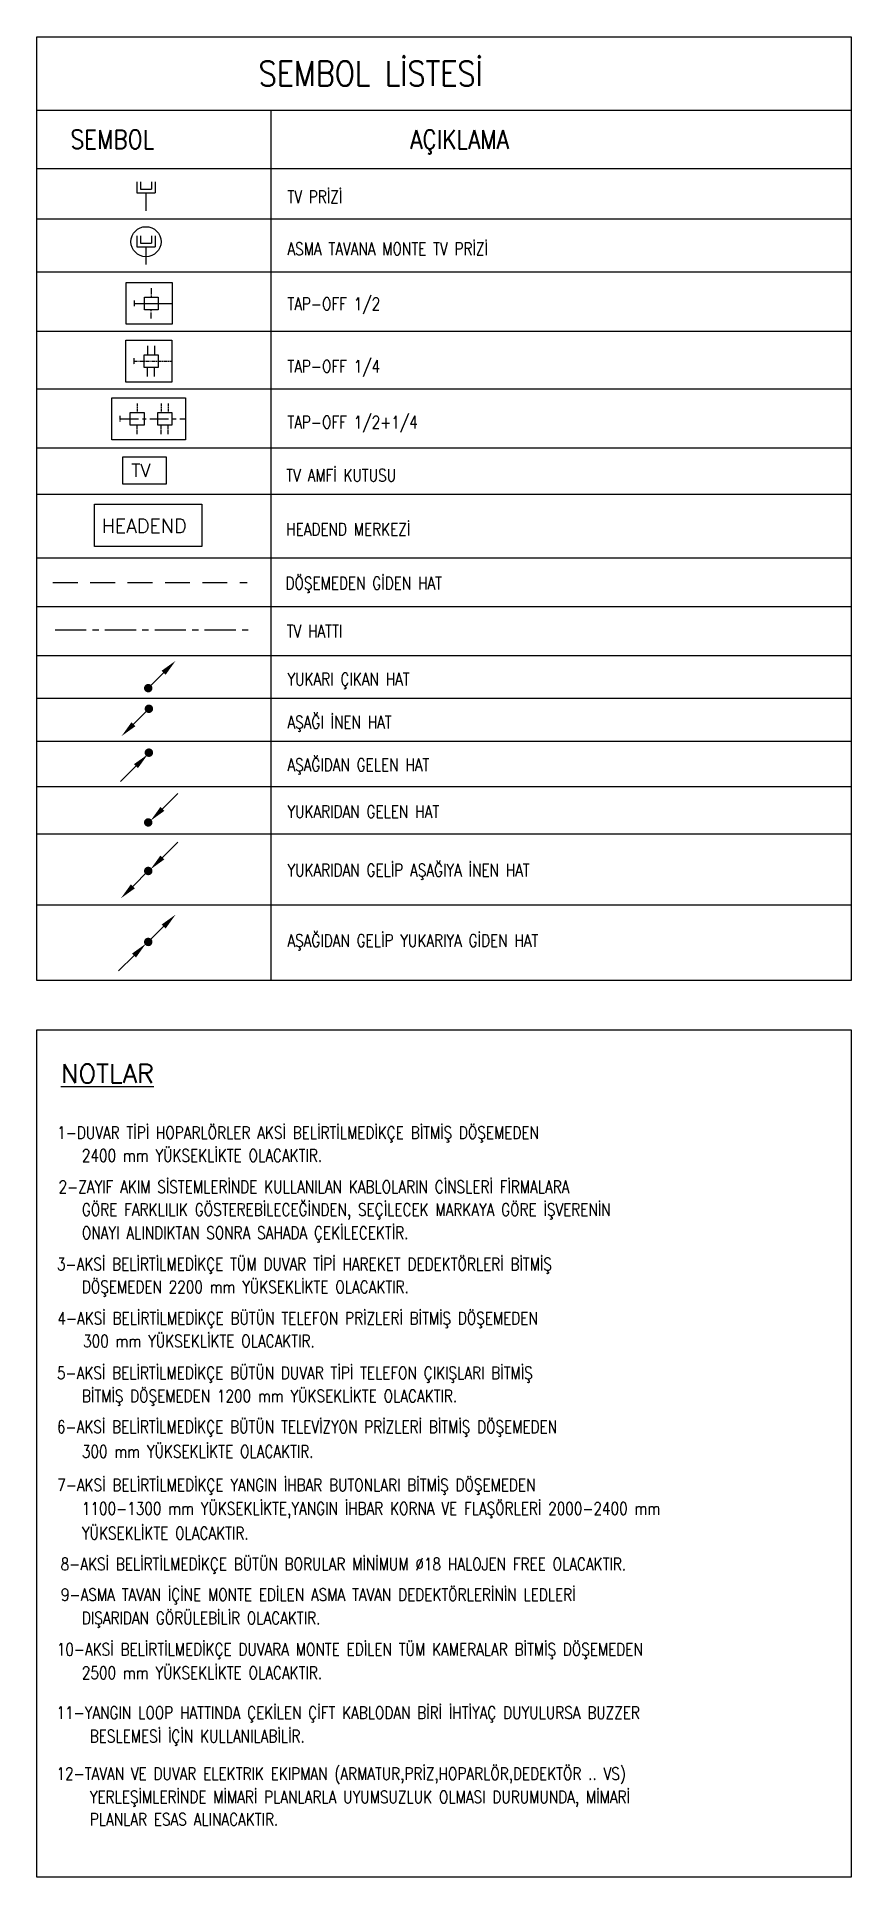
# Model space of a CAD drawing. Extents: x -9058 to 11890, y 0 to 8114.
# Drawn here: x -1026 to -373, y 6637 to 8114 of the extents above; entities that cross this region are included whole.
import ezdxf
from ezdxf.enums import TextEntityAlignment as Align

# ---------------------------------------------------------------- set-up
doc = ezdxf.new("R2010")
doc.units = 0
doc.header["$LTSCALE"] = 10
doc.header["$MEASUREMENT"] = 0
for name, pattern in [('CENTER', [2, 1.25, -0.25, 0.25, -0.25]), ('HIDDEN', [0.375, 0.25, -0.125]), ('HIDDEN2', [4.7625, 3.175, -1.5875])]:
    doc.linetypes.add(name, pattern=pattern)
for name, color, linetype, lineweight in [('E-AŞAĞI İNEN HAT', 7, 'Continuous', 30), ('E-AŞAĞIDAN GELEN HAT', 7, 'Continuous', 30), ('E-AŞAĞIDAN GELİP YUKARIYA GİDEN HAT', 7, 'Continuous', 30), ('E-DUVAR TİPİ TV ÇIKIŞI', 7, 'Continuous', 30), ('E-HEADEND MERKEZİ', 7, 'Continuous', 30), ('E-KABLO', 7, 'Continuous', 30), ('E-TV', 7, 'Continuous', 30), ('E-TV AMFİ KUTUSU', 7, 'Continuous', 30), ('E-TV PRİZİ', 7, 'Continuous', 30), ('E-YAZI', 7, 'Continuous', 30), ('E-YUKARI ÇIKAN HAT', 7, 'Continuous', 30), ('E-YUKARIDAN GELEN HAT', 7, 'Continuous', 30), ('E-YUKARIDAN GELİP AŞAĞIYA İNEN HAT', 7, 'Continuous', 30)]:
    doc.layers.add(name, color=color, linetype=linetype, lineweight=lineweight)
doc.styles.add('E-YAZI', font='txttw.shx')

msp = doc.modelspace()

# ---------------------------------------------------------------- texts
at = {"layer": 'E-YAZI', "color": 4, "style": 'E-YAZI', "width": 0.85}
for s, height, p in [('SEMBOL LİSTESİ', 20, (-758.06, 8084.21)), ('SEMBOL', 15, (-965.38, 8031.37)), ('AÇIKLAMA', 15, (-686.89, 8031.37))]:
    msp.add_text(s, height=height, dxfattribs=at).set_placement(p, align=Align.MIDDLE_CENTER)
at = {"layer": 'E-YAZI', "color": 3, "style": 'E-YAZI', "width": 0.8}
for s, p in [('TV PRİZİ', (-824.94, 7980.23)), ('ASMA TAVANA MONTE TV PRİZİ', (-824.94, 7938.53)), ('TAP-OFF 1/2', (-824.94, 7894.34)), ('TAP-OFF 1/4', (-824.94, 7844.21)), ('TAP-OFF 1/2+1/4', (-824.94, 7799.39)), ('TV AMFİ KUTUSU', (-825.87, 7756.84)), ('HEADEND MERKEZİ', (-825.87, 7713.48)), ('DÖŞEMEDEN GİDEN HAT', (-826.43, 7670.2)), ('TV HATTI', (-825.54, 7631.73)), ('YUKARI ÇIKAN HAT', (-824.94, 7593.14)), ('AŞAĞI İNEN HAT', (-824.94, 7558.72)), ('AŞAĞIDAN GELEN HAT', (-824.94, 7524.44)), ('YUKARIDAN GELEN HAT', (-824.94, 7486.91)), ('YUKARIDAN GELİP AŞAĞIYA İNEN HAT', (-824.94, 7439.94)), ('AŞAĞIDAN GELİP YUKARIYA GİDEN HAT', (-824.94, 7383.38)), ('1-DUVAR TİPİ HOPARLÖRLER AKSİ BELİRTİLMEDİKÇE BİTMİŞ DÖŞEMEDEN', (-1009.61, 7229.27, 0)), ('2400 mm YÜKSEKLİKTE OLACAKTIR.', (-989.8, 7210.96, 0)), ('2-ZAYIF AKIM SİSTEMLERİNDE KULLANILAN KABLOLARIN CİNSLERİ FİRMALARA', (-1008.48, 7185.83, 0)), ('GÖRE FARKLILIK GÖSTEREBİLECEĞİNDEN, SEÇİLECEK MARKAYA GÖRE İŞVERENİN', (-989.8, 7167.52, 0)), ('ONAYI ALINDIKTAN SONRA SAHADA ÇEKİLECEKTİR.', (-989.8, 7148.9, 0)), ('3-AKSİ BELİRTİLMEDİKÇE TÜM DUVAR TİPİ HAREKET DEDEKTÖRLERİ BİTMİŞ', (-1009.78, 7123.77, 0)), ('DÖŞEMEDEN 2200 mm YÜKSEKLİKTE OLACAKTIR.', (-989.8, 7105.46, 0)), ('4-AKSİ BELİRTİLMEDİKÇE BÜTÜN TELEFON PRİZLERİ BİTMİŞ DÖŞEMEDEN', (-1009.45, 7080.33, 0)), ('300 mm YÜKSEKLİKTE OLACAKTIR.', (-988.83, 7062.02, 0)), ('5-AKSİ BELİRTİLMEDİKÇE BÜTÜN DUVAR TİPİ TELEFON ÇIKIŞLARI BİTMİŞ', (-1009.78, 7036.47, 0)), ('BİTMİŞ DÖŞEMEDEN 1200 mm YÜKSEKLİKTE OLACAKTIR.', (-989.8, 7017.95, 0)), ('6-AKSİ BELİRTİLMEDİKÇE BÜTÜN TELEVİZYON PRİZLERİ BİTMİŞ DÖŞEMEDEN', (-1009.78, 6993.17, 0)), ('300 mm YÜKSEKLİKTE OLACAKTIR.', (-989.8, 6973.39, 0)), ('7-AKSİ BELİRTİLMEDİKÇE YANGIN İHBAR BUTONLARI BİTMİŞ DÖŞEMEDEN', (-1009.61, 6946.53, 0)), ('1100-1300 mm YÜKSEKLİKTE,YANGIN İHBAR KORNA VE FLAŞÖRLERİ 2000-2400 mm', (-989.8, 6927.69, 0)), ('YÜKSEKLİKTE OLACAKTIR.', (-989.8, 6907.85, 0)), ('8-AKSİ BELİRTİLMEDİKÇE BÜTÜN BORULAR MİNİMUM %%C18 HALOJEN FREE OLACAKTIR.', (-1006.83, 6883.08, 0)), ('9-ASMA TAVAN İÇİNE MONTE EDİLEN ASMA TAVAN DEDEKTÖRLERİNİN LEDLERİ', (-1006.61, 6858.53, 0)), ('DIŞARIDAN GÖRÜLEBİLİR OLACAKTIR.', (-989.8, 6839.77, 0)), ('10-AKSİ BELİRTİLMEDİKÇE DUVARA MONTE EDİLEN TÜM KAMERALAR BİTMİŞ DÖŞEMEDEN', (-1009.92, 6814.61, 0)), ('2500 mm YÜKSEKLİKTE OLACAKTIR.', (-989.8, 6795.85, 0)), ('11-YANGIN LOOP HATTINDA ÇEKİLEN ÇİFT KABLODAN BİRİ İHTİYAÇ DUYULURSA BUZZER', (-1010.16, 6763.77, 0)), ('BESLEMESİ İÇİN KULLANILABİLİR.', (-983.5, 6745.01, 0)), ('12-TAVAN VE DUVAR ELEKTRIK EKIPMAN (ARMATUR,PRİZ,HOPARLÖR,DEDEKTÖR .. VS)', (-1010.16, 6714.91, 0)), ('YERLEŞİMLERİNDE MİMARİ PLANLARLA UYUMSUZLUK OLMASI DURUMUNDA, MİMARİ', (-983.5, 6696.15, 0)), ('PLANLAR ESAS ALINACAKTIR.', (-983.5, 6678.25, 0))]:
    msp.add_text(s, height=10, dxfattribs=at).set_placement(p)
at = {"layer": 'E-YAZI', "color": 4, "style": 'E-YAZI'}
msp.add_text('%%uNOTLAR', height=15, dxfattribs=at).set_placement((-1006.69, 7274.21, 0))

# ---------------------------------------------------------------- blocks, each defined once
blk = doc.blocks.new('100_TV AMFİ KUTUSU')
at = {"layer": 'E-TV AMFİ KUTUSU', "color": 4}
blk.add_lwpolyline([(-1.82, 0.48), (1.72, 0.48), (1.72, 2.62), (-1.82, 2.62)], close=True, dxfattribs=at)
at = {"layer": 'E-TV AMFİ KUTUSU', "color": 3, "style": 'E-YAZI'}
blk.add_text('TV', height=1.054, dxfattribs=at).set_placement((-1.11, 1.05))
blk = doc.blocks.new('TAP-OFF 1 2')
at = {"layer": 'E-TV', "color": 6, "linetype": 'CENTER', "ltscale": 3}
blk.add_line((0, 18.9), (0, 56.9), dxfattribs=at)
at = {"layer": 'E-TV', "color": 6, "linetype": 'CENTER', "ltscale": 0.5}
for p, q in [((-15.3, 36.1), (-6.4, 36.1)), ((-2.9, 18.9), (2.9, 18.9)), ((15.3, 36.1), (6.4, 36.1))]:
    blk.add_line(p, q, dxfattribs=at)
at = {"layer": 'E-TV', "color": 3}
blk.add_lwpolyline([(-21, 56.9), (21, 56.9), (21, 10.8), (-21, 10.8)], close=True, dxfattribs=at)
at = {"layer": 'E-TV', "color": 4}
blk.add_lwpolyline([(6.4, 29.2), (-6.4, 29.2), (-6.4, 43.1), (6.4, 43.1)], close=True, dxfattribs=at)
blk = doc.blocks.new('TAP-OFF 1 4')
at = {"layer": 'E-TV', "color": 6, "linetype": 'CENTER', "ltscale": 0.5}
for p, q in [((189, 29), (189, -29)), ((327, 153), (327, 64)), ((397, 153), (397, 64)), ((327, -153), (327, -64)), ((397, -153), (397, -64))]:
    blk.add_line(p, q, dxfattribs=at)
at = {"layer": 'E-TV', "color": 6, "linetype": 'CENTER', "ltscale": 3}
blk.add_line((189, 0), (570, 0), dxfattribs=at)
at = {"layer": 'E-TV', "color": 3}
blk.add_lwpolyline([(570, 210), (570, -210), (108, -210), (108, 210)], close=True, dxfattribs=at)
at = {"layer": 'E-TV', "color": 4}
blk.add_lwpolyline([(292, -64), (292, 64), (431, 64), (431, -64)], close=True, dxfattribs=at)
blk = doc.blocks.new('E-DUVAR TİPİ TV ÇIKIŞI')
at = {"layer": 'E-DUVAR TİPİ TV ÇIKIŞI', "color": 4}
for p, q in [((-24.6, 77.5), (-24.6, 48)), ((-14.7, 77.5), (-14.7, 57.8)), ((-14.7, 57.8), (14.7, 57.8)), ((14.7, 77.5), (14.7, 57.8)), ((24.6, 77.5), (24.6, 48)), ((-24.6, 48), (24.6, 48)), ((0, 48), (0, 0))]:
    blk.add_line(p, q, dxfattribs=at)
at = {"layer": 'E-DUVAR TİPİ TV ÇIKIŞI', "color": 3, "linetype": 'Continuous', "ltscale": 0.07}
blk.add_circle((0, 61.4), 40.2, dxfattribs=at)
blk = doc.blocks.new('TAP-OFF 1 2+1 4')
at = {"layer": 'E-TV', "color": 6, "linetype": 'CENTER', "ltscale": 0.5}
for p, q in [((50, 5.7), (50, -5.7)), ((84.5, 30.7), (84.5, 12.8)), ((133, 30.7), (133, 12.8)), ((147, 30.7), (147, 12.8)), ((84.5, -30.7), (84.5, -12.8)), ((133, -30.7), (133, -12.8)), ((147, -30.7), (147, -12.8))]:
    blk.add_line(p, q, dxfattribs=at)
at = {"layer": 'E-TV', "color": 6, "linetype": 'CENTER', "ltscale": 3}
blk.add_line((50, 0), (181.6, 0), dxfattribs=at)
at = {"layer": 'E-TV', "color": 3}
blk.add_lwpolyline([(181.6, 42), (181.6, -42), (33.9, -42), (33.9, 42)], close=True, dxfattribs=at)
at = {"layer": 'E-TV', "color": 4}
for points in [[(70.6, -12.8), (70.6, 12.8), (98.4, 12.8), (98.4, -12.8)], [(126.1, -12.8), (126.1, 12.8), (153.9, 12.8), (153.9, -12.8)]]:
    blk.add_lwpolyline(points, close=True, dxfattribs=at)
blk = doc.blocks.new('100_YUKARI ÇIKAN HAT')
at = {"layer": 'E-YUKARI ÇIKAN HAT', "color": 3, "linetype": 'Continuous'}
blk.add_line((2.47, 2.47), (0, 0), dxfattribs=at)
at = {"layer": 'E-YUKARI ÇIKAN HAT', "color": 4, "linetype": 'Continuous', "const_width": 0.675}
blk.add_lwpolyline([(-0.34, 0, 1), (0.34, 0, 1)], format="xyb", close=True, dxfattribs=at)
at = {"layer": 'E-YUKARI ÇIKAN HAT', "color": 3, "linetype": 'Continuous'}
blk.add_solid([(2.15, 2.79), (2.79, 2.15), (4.38, 4.38)], dxfattribs=at)
blk = doc.blocks.new('100_AŞAĞI İNEN HAT')
at = {"layer": 'E-AŞAĞI İNEN HAT', "color": 3, "linetype": 'Continuous'}
blk.add_line((-2.47, -2.47), (0, 0), dxfattribs=at)
at = {"layer": 'E-AŞAĞI İNEN HAT', "color": 4, "linetype": 'Continuous', "const_width": 0.675}
blk.add_lwpolyline([(-0.34, 0, 1), (0.34, 0, 1)], format="xyb", close=True, dxfattribs=at)
at = {"layer": 'E-AŞAĞI İNEN HAT', "color": 3, "linetype": 'Continuous'}
blk.add_solid([(-2.15, -2.79), (-2.79, -2.15), (-4.38, -4.38)], dxfattribs=at)
blk = doc.blocks.new('100_AŞAĞIDAN GELEN HAT')
at = {"layer": 'E-AŞAĞIDAN GELEN HAT', "color": 3, "linetype": 'Continuous'}
blk.add_line((-2.07, -2.17), (-4.55, -4.64), dxfattribs=at)
at = {"layer": 'E-AŞAĞIDAN GELEN HAT', "color": 4, "linetype": 'Continuous', "const_width": 0.675}
blk.add_lwpolyline([(-0.34, 0, 1), (0.34, 0, 1)], format="xyb", close=True, dxfattribs=at)
at = {"layer": 'E-AŞAĞIDAN GELEN HAT', "color": 3, "linetype": 'Continuous'}
blk.add_solid([(-2.39, -1.85), (-1.76, -2.49), (-0.16, -0.26)], dxfattribs=at)
blk = doc.blocks.new('100_YUKARIDAN GELEN HAT')
at = {"layer": 'E-YUKARIDAN GELEN HAT', "color": 3, "linetype": 'Continuous'}
blk.add_line((2.28, 2.17), (4.75, 4.65), dxfattribs=at)
at = {"layer": 'E-YUKARIDAN GELEN HAT', "color": 4, "linetype": 'Continuous', "const_width": 0.675}
blk.add_lwpolyline([(-0.34, 0, 1), (0.34, 0, 1)], format="xyb", close=True, dxfattribs=at)
at = {"layer": 'E-YUKARIDAN GELEN HAT', "color": 3, "linetype": 'Continuous'}
blk.add_solid([(2.59, 1.86), (1.96, 2.49), (0.37, 0.27)], dxfattribs=at)
blk = doc.blocks.new('100_YUKARIDAN GELİP AŞAĞIYA İNEN HAT')
at = {"layer": 'E-YUKARIDAN GELİP AŞAĞIYA İNEN HAT', "color": 3, "linetype": 'Continuous'}
for p, q in [((2.28, 2.17), (4.75, 4.65)), ((-2.47, -2.47), (0, 0))]:
    blk.add_line(p, q, dxfattribs=at)
at = {"layer": 'E-YUKARIDAN GELİP AŞAĞIYA İNEN HAT', "color": 4, "linetype": 'Continuous', "const_width": 0.675}
blk.add_lwpolyline([(-0.34, 0, 1), (0.34, 0, 1)], format="xyb", close=True, dxfattribs=at)
at = {"layer": 'E-YUKARIDAN GELİP AŞAĞIYA İNEN HAT', "color": 3, "linetype": 'Continuous'}
for points in [[(2.59, 1.86), (1.96, 2.49), (0.37, 0.27)], [(-2.15, -2.79), (-2.79, -2.15), (-4.38, -4.38)]]:
    blk.add_solid(points, dxfattribs=at)
blk = doc.blocks.new('100_AŞAĞIDAN GELİP YUKARIYA GİDEN HAT')
at = {"layer": 'E-AŞAĞIDAN GELİP YUKARIYA GİDEN HAT', "color": 3, "linetype": 'Continuous'}
for p, q in [((2.47, 2.47), (0, 0)), ((-2.28, -2.17), (-4.75, -4.65))]:
    blk.add_line(p, q, dxfattribs=at)
at = {"layer": 'E-AŞAĞIDAN GELİP YUKARIYA GİDEN HAT', "color": 4, "linetype": 'Continuous', "const_width": 0.675}
blk.add_lwpolyline([(0.34, 0, 1), (-0.34, 0, 1)], format="xyb", close=True, dxfattribs=at)
at = {"layer": 'E-AŞAĞIDAN GELİP YUKARIYA GİDEN HAT', "color": 3, "linetype": 'Continuous'}
for points in [[(2.15, 2.79), (2.79, 2.15), (4.38, 4.38)], [(-2.59, -1.86), (-1.96, -2.49), (-0.37, -0.27)]]:
    blk.add_solid(points, dxfattribs=at)
blk = doc.blocks.new('100_TV PRİZİ')
at = {"layer": 'E-TV PRİZİ', "color": 4}
for p, q in [((-1.23, 3.87), (-1.23, 2.4)), ((-0.74, 3.87), (-0.74, 2.89)), ((-0.74, 2.89), (0.74, 2.89)), ((0.74, 3.87), (0.74, 2.89)), ((1.23, 3.87), (1.23, 2.4)), ((-1.23, 2.4), (1.23, 2.4)), ((0, 2.4), (0, 0))]:
    blk.add_line(p, q, dxfattribs=at)
blk = doc.blocks.new('10_HEADEND MERKEZİ')
at = {"layer": 'E-HEADEND MERKEZİ', "color": 4}
blk.add_lwpolyline([(-43, 34), (43, 34), (43, 0), (-43, 0)], close=True, dxfattribs=at)
at = {"layer": 'E-HEADEND MERKEZİ', "color": 3, "style": 'E-YAZI'}
blk.add_text('HEADEND', height=11.2, dxfattribs=at).set_placement((-37.4, 11.1))

# ---------------------------------------------------------------- linework, layer by layer
at = {"layer": 'E-KABLO', "color": 6, "linetype": 'HIDDEN', "ltscale": 8}
msp.add_line((-1013.13, 7675.71), (-857.32, 7675.71), dxfattribs=at)
at = {"layer": 'E-KABLO', "color": 6, "linetype": 'CENTER', "ltscale": 2}
msp.add_line((-1011.32, 7637.86), (-853.64, 7637.86), dxfattribs=at)
at = {"layer": 'E-KABLO'}
msp.add_lwpolyline([(-1025.96, 7316.77), (-372.67, 7316.77), (-372.67, 6636.81), (-1025.96, 6636.81)], close=True, dxfattribs=at)
at = {"layer": 'E-YAZI', "color": 4}
for p, q in [((-1025.96, 7356.51), (-1025.96, 8113.66)), ((-1025.96, 8113.66), (-372.67, 8113.66)), ((-372.67, 8113.66), (-372.67, 7356.51)), ((-1025.96, 8054.75), (-372.67, 8054.75)), ((-1025.96, 8007.87), (-372.67, 8007.87)), ((-372.67, 7356.51), (-1025.96, 7356.51))]:
    msp.add_line(p, q, dxfattribs=at)
at = {"layer": 'E-YAZI', "color": 7}
for p, q in [((-838.05, 7356.51), (-838.05, 8054.75)), ((-1025.96, 8007.87), (-372.67, 8007.87)), ((-1025.96, 8007.87), (-372.67, 8007.87)), ((-1025.96, 7967.69), (-372.67, 7967.69)), ((-1025.96, 7925.13), (-372.67, 7925.13)), ((-1025.96, 7877.39), (-372.67, 7877.39)), ((-1025.96, 7831.05), (-372.67, 7831.05)), ((-1025.96, 7783.96), (-372.67, 7783.96)), ((-372.67, 7746.51), (-1025.96, 7746.51)), ((-1025.96, 7695.48), (-372.67, 7695.48)), ((-372.67, 7656.26), (-1025.96, 7656.26)), ((-372.67, 7617.04), (-1025.96, 7617.04)), ((-372.67, 7582.55), (-1025.96, 7582.55)), ((-372.67, 7548.06), (-1025.96, 7548.06)), ((-372.67, 7511.7), (-1025.96, 7511.7)), ((-372.67, 7473.8), (-1025.96, 7473.8)), ((-372.67, 7416.84), (-1025.96, 7416.84))]:
    msp.add_line(p, q, dxfattribs=at)

# ---------------------------------------------------------------- block references
at = {"layer": 'E-AŞAĞI İNEN HAT', "xscale": 5, "yscale": 5, "zscale": 5}
msp.add_blockref('100_AŞAĞI İNEN HAT', (-936.06, 7574.42, 0), dxfattribs=at)
at = {"layer": 'E-AŞAĞIDAN GELEN HAT', "xscale": 5, "yscale": 5, "zscale": 5}
msp.add_blockref('100_AŞAĞIDAN GELEN HAT', (-936.06, 7539.21, 0), dxfattribs=at)
at = {"layer": 'E-AŞAĞIDAN GELİP YUKARIYA GİDEN HAT', "xscale": 5, "yscale": 5, "zscale": 5}
msp.add_blockref('100_AŞAĞIDAN GELİP YUKARIYA GİDEN HAT', (-936.58, 7387.31, 0), dxfattribs=at)
at = {"layer": 'E-DUVAR TİPİ TV ÇIKIŞI', "color": 6, "linetype": 'HIDDEN2', "ltscale": 0.07, "xscale": 0.3, "yscale": 0.3, "zscale": 0.3}
msp.add_blockref('E-DUVAR TİPİ TV ÇIKIŞI', (-938.4, 7930.82), dxfattribs=at)
at = {"layer": 'E-HEADEND MERKEZİ', "color": 6}
msp.add_blockref('10_HEADEND MERKEZİ', (-936.58, 7704.65, 0), dxfattribs=at)
at = {"layer": 'E-TV', "xscale": 0.8, "yscale": 0.8, "zscale": 0.8, "rotation": 270.0009058091026}
msp.add_blockref('TAP-OFF 1 2', (-962.98, 7899.74), dxfattribs=at)
at = {"layer": 'E-TV', "xscale": 0.08, "yscale": 0.08, "zscale": 0.08}
msp.add_blockref('TAP-OFF 1 4', (-963.21, 7853.33), dxfattribs=at)
at = {"layer": 'E-TV', "ltscale": 0.07, "xscale": 0.4, "yscale": 0.4, "zscale": 0.4}
msp.add_blockref('TAP-OFF 1 2+1 4', (-979.29, 7807.14), dxfattribs=at)
at = {"layer": 'E-TV AMFİ KUTUSU', "xscale": 10, "yscale": 10, "zscale": 10}
msp.add_blockref('100_TV AMFİ KUTUSU', (-939, 7750.07), dxfattribs=at)
at = {"layer": 'E-TV PRİZİ', "xscale": 6, "yscale": 6, "zscale": 6}
msp.add_blockref('100_TV PRİZİ', (-938.4, 7974.12), dxfattribs=at)
at = {"layer": 'E-YUKARI ÇIKAN HAT', "xscale": 5, "yscale": 5, "zscale": 5}
msp.add_blockref('100_YUKARI ÇIKAN HAT', (-936.58, 7590.98, 0), dxfattribs=at)
at = {"layer": 'E-YUKARIDAN GELEN HAT', "xscale": 5, "yscale": 5, "zscale": 5}
msp.add_blockref('100_YUKARIDAN GELEN HAT', (-936.58, 7483.22, 0), dxfattribs=at)
at = {"layer": 'E-YUKARIDAN GELİP AŞAĞIYA İNEN HAT', "xscale": 5, "yscale": 5, "zscale": 5}
msp.add_blockref('100_YUKARIDAN GELİP AŞAĞIYA İNEN HAT', (-936.58, 7444.27, 0), dxfattribs=at)

msp.set_redraw_order([(e.dxf.handle, doc.entitydb.next_handle()) for e in msp.query("TEXT MTEXT ATTDEF DIMENSION ARC_DIMENSION")])  # texts and dimensions are drawn at this point

doc.saveas('drawing.dxf')
